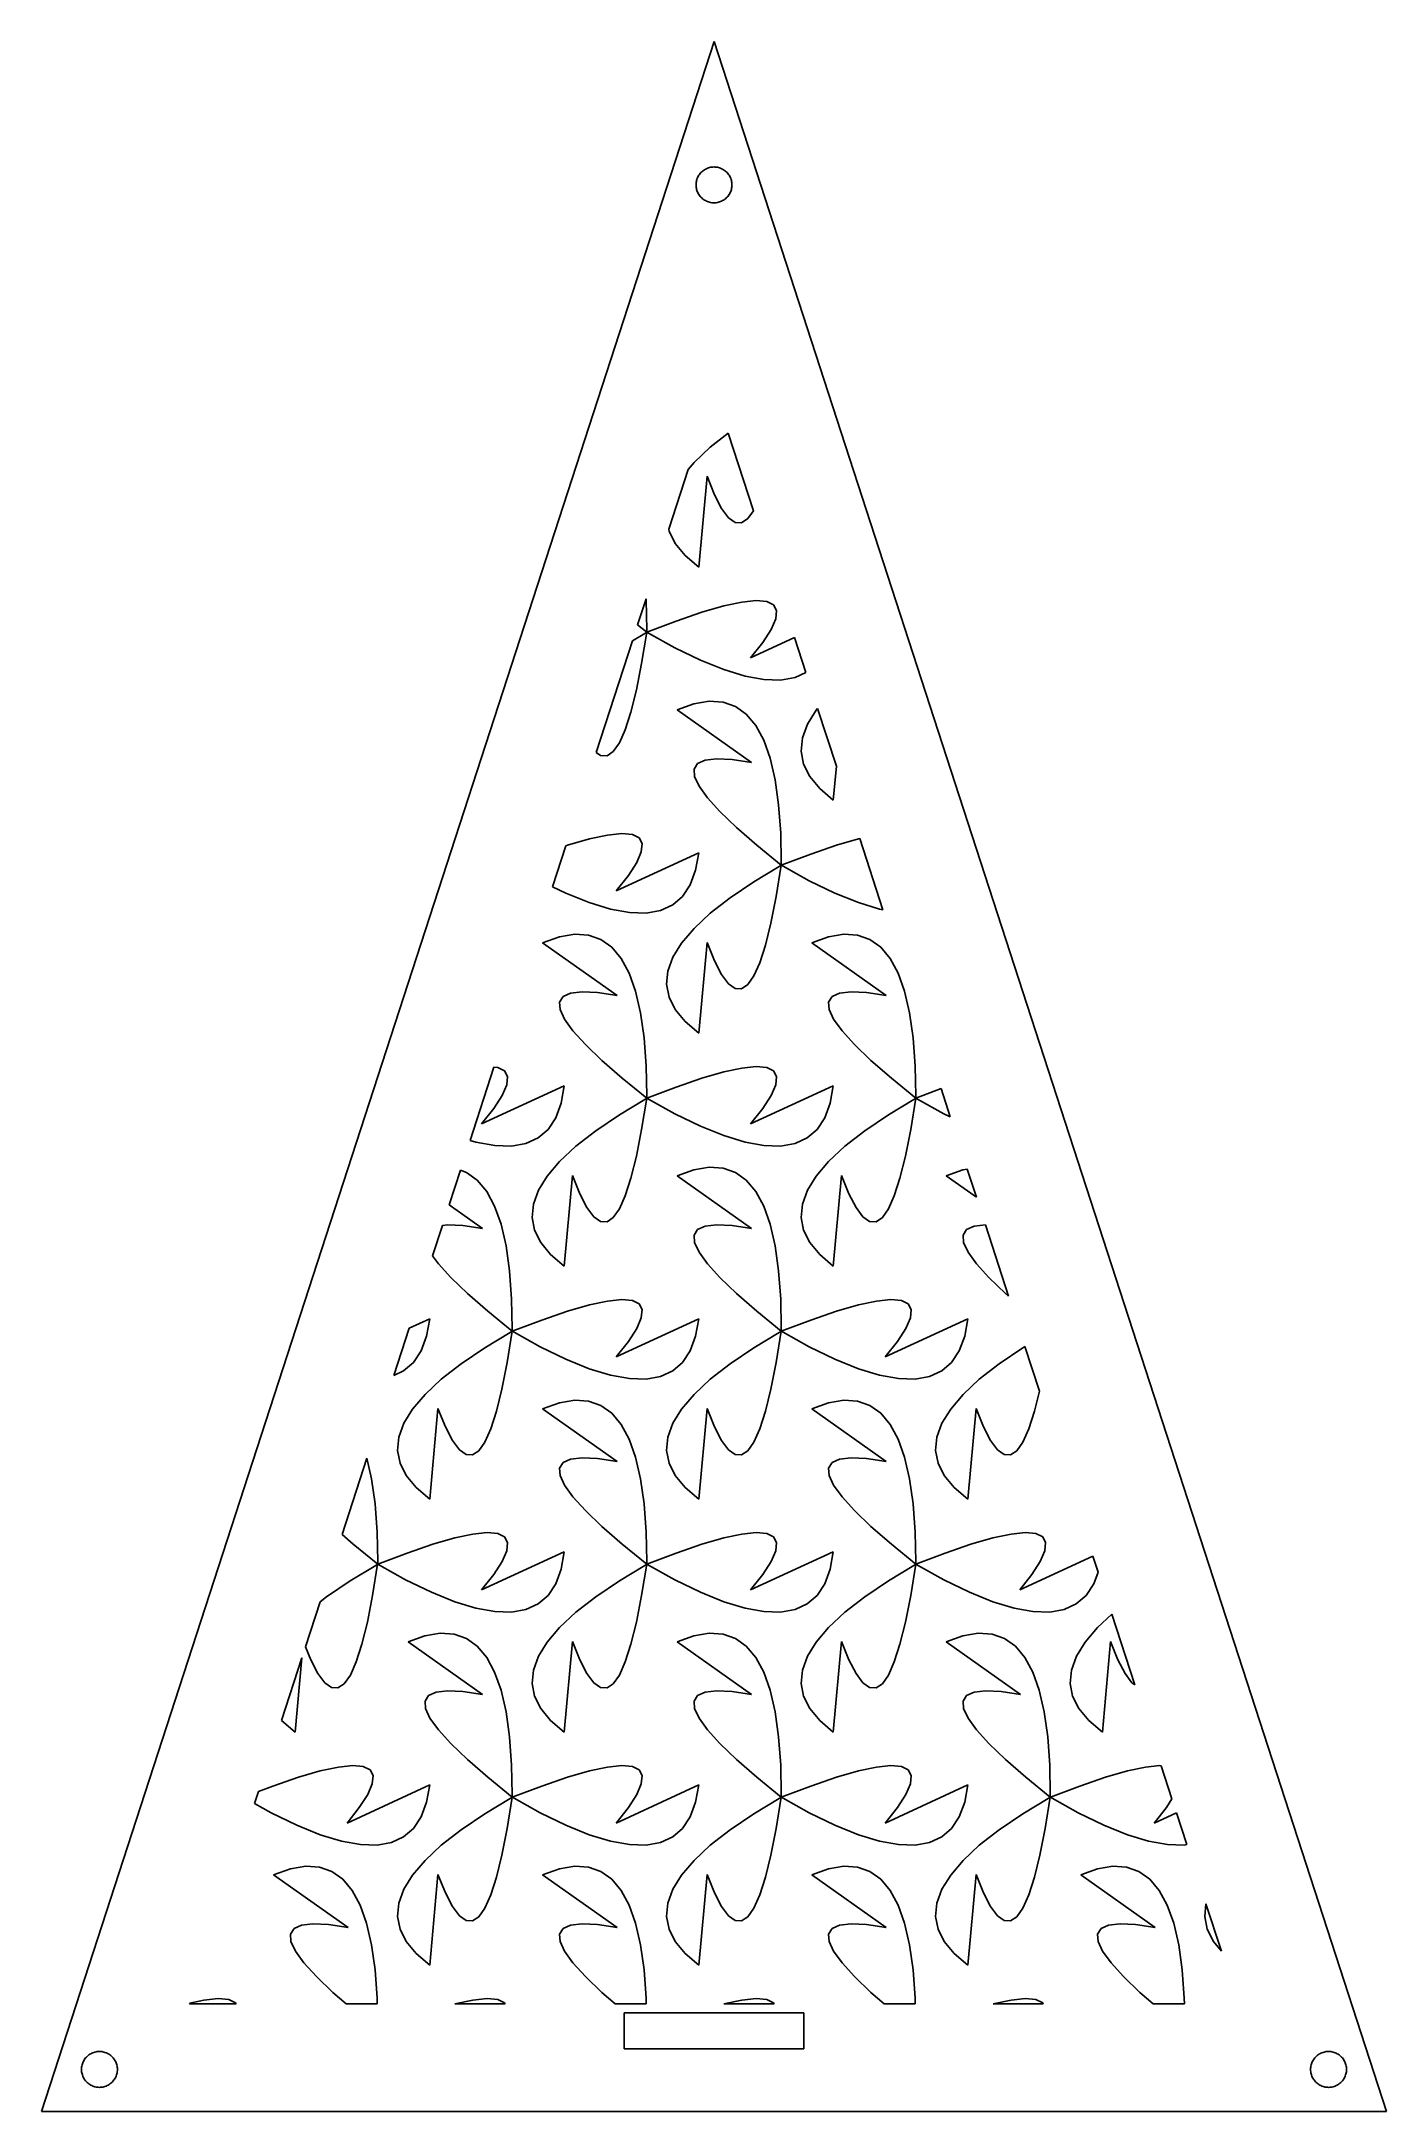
# Model space of a CAD drawing. Header units: metres. Extents: x -75 to 75, y 0 to 231.
import ezdxf

# ---------------------------------------------------------------- set-up
doc = ezdxf.new("R2010")
doc.units = ezdxf.units.M

msp = doc.modelspace()

# ---------------------------------------------------------------- linework, layer by layer
for p, q in [((0, 230.826), (-75, 0)), ((75, 0), (0, 230.826)), ((-2, 214.826), (-1.99605, 214.952)), ((-1.99605, 214.701), (-2, 214.826)), ((-1.99605, 214.952), (-1.98422, 215.077)), ((-1.98422, 214.576), (-1.99605, 214.701)), ((-1.98422, 215.077), (-1.96457, 215.201)), ((-1.96457, 215.201), (-1.93716, 215.324)), ((-1.93716, 215.324), (-1.9021, 215.444)), ((-1.9021, 215.444), (-1.85954, 215.562)), ((-1.85954, 215.562), (-1.80965, 215.678)), ((-1.80965, 215.678), (-1.75261, 215.79)), ((-1.75261, 215.79), (-1.68864, 215.898)), ((-1.68864, 215.898), (-1.61803, 216.002)), ((-1.61803, 216.002), (-1.54102, 216.101)), ((-1.54102, 216.101), (-1.45793, 216.195)), ((-1.45793, 216.195), (-1.36908, 216.284)), ((-1.36908, 216.284), (-1.27484, 216.367)), ((-1.27484, 216.367), (-1.17557, 216.444)), ((-1.17557, 216.444), (-1.07164, 216.515)), ((-1.07164, 216.515), (-0.963501, 216.579)), ((-0.963501, 216.579), (-0.851547, 216.636)), ((-0.851547, 216.636), (-0.736237, 216.686)), ((-0.736237, 216.686), (-0.618027, 216.728)), ((-0.618027, 216.728), (-0.497375, 216.763)), ((-0.497375, 216.763), (-0.374756, 216.791)), ((-0.374756, 216.791), (-0.250656, 216.81)), ((-0.250656, 216.81), (-0.12558, 216.822)), ((-0.12558, 216.822), (0, 216.826)), ((0, 216.826), (0.12558, 216.822)), ((0.12558, 216.822), (0.250656, 216.81)), ((0.250656, 216.81), (0.374756, 216.791)), ((0.374756, 216.791), (0.497375, 216.763)), ((0.497375, 216.763), (0.618027, 216.728)), ((0.618027, 216.728), (0.736237, 216.686)), ((0.736237, 216.686), (0.851547, 216.636)), ((0.851547, 216.636), (0.963501, 216.579)), ((0.963501, 216.579), (1.07164, 216.515)), ((1.07164, 216.515), (1.17557, 216.444)), ((1.17557, 216.444), (1.27484, 216.367)), ((1.27484, 216.367), (1.36908, 216.284)), ((1.36908, 216.284), (1.45793, 216.195)), ((1.45793, 216.195), (1.54102, 216.101)), ((1.54102, 216.101), (1.61803, 216.002)), ((1.61803, 216.002), (1.68864, 215.898)), ((1.68864, 215.898), (1.75261, 215.79)), ((1.75261, 215.79), (1.80965, 215.678)), ((1.80965, 215.678), (1.85954, 215.562)), ((1.85954, 215.562), (1.9021, 215.444)), ((1.9021, 215.444), (1.93716, 215.324)), ((1.93716, 215.324), (1.96457, 215.201)), ((1.96457, 215.201), (1.98422, 215.077)), ((1.98422, 215.077), (1.99605, 214.952)), ((1.99605, 214.701), (1.98422, 214.576)), ((1.99605, 214.952), (2, 214.826)), ((2, 214.826), (1.99605, 214.701)), ((-1.96457, 214.451), (-1.98422, 214.576)), ((-1.93716, 214.329), (-1.96457, 214.451)), ((-1.9021, 214.208), (-1.93716, 214.329)), ((-1.85954, 214.09), (-1.9021, 214.208)), ((-1.80965, 213.975), (-1.85954, 214.09)), ((-1.75261, 213.863), (-1.80965, 213.975)), ((-1.68864, 213.755), (-1.75261, 213.863)), ((-1.61803, 213.651), (-1.68864, 213.755)), ((-1.54102, 213.551), (-1.61803, 213.651)), ((-1.45793, 213.457), (-1.54102, 213.551)), ((-1.36908, 213.368), (-1.45793, 213.457)), ((-1.27484, 213.285), (-1.36908, 213.368)), ((-1.17557, 213.208), (-1.27484, 213.285)), ((-1.07164, 213.138), (-1.17557, 213.208)), ((-0.963501, 213.074), (-1.07164, 213.138)), ((-0.851547, 213.017), (-0.963501, 213.074)), ((-0.736237, 212.967), (-0.851547, 213.017)), ((-0.618027, 212.924), (-0.736237, 212.967)), ((-0.497375, 212.889), (-0.618027, 212.924)), ((-0.374756, 212.862), (-0.497375, 212.889)), ((-0.250656, 212.842), (-0.374756, 212.862)), ((-0.12558, 212.83), (-0.250656, 212.842)), ((0, 212.826), (-0.12558, 212.83)), ((0.12558, 212.83), (0, 212.826)), ((0.250656, 212.842), (0.12558, 212.83)), ((0.374756, 212.862), (0.250656, 212.842)), ((0.497375, 212.889), (0.374756, 212.862)), ((0.618027, 212.924), (0.497375, 212.889)), ((0.736237, 212.967), (0.618027, 212.924)), ((0.851547, 213.017), (0.736237, 212.967)), ((0.963501, 213.074), (0.851547, 213.017)), ((1.07164, 213.138), (0.963501, 213.074)), ((1.17557, 213.208), (1.07164, 213.138)), ((1.27484, 213.285), (1.17557, 213.208)), ((1.36908, 213.368), (1.27484, 213.285)), ((1.45793, 213.457), (1.36908, 213.368)), ((1.54102, 213.551), (1.45793, 213.457)), ((1.61803, 213.651), (1.54102, 213.551)), ((1.68864, 213.755), (1.61803, 213.651)), ((1.75261, 213.863), (1.68864, 213.755)), ((1.80965, 213.975), (1.75261, 213.863)), ((1.85954, 214.09), (1.80965, 213.975)), ((1.9021, 214.208), (1.85954, 214.09)), ((1.93716, 214.329), (1.9021, 214.208)), ((1.96457, 214.451), (1.93716, 214.329)), ((1.98422, 214.576), (1.96457, 214.451)), ((-0.413818, 185.575), (1.57997, 187.131)), ((1.57997, 187.131), (4.38652, 178.493)), ((-2.2197, 183.89), (-0.413818, 185.575)), ((-5.05196, 176.445), (-2.88861, 183.103)), ((-2.88861, 183.103), (-2.2197, 183.89)), ((-0.778656, 182.333), (-1.69556, 172.221)), ((0.042114, 180.287), (-0.778656, 182.333)), ((0.834503, 178.751), (0.042114, 180.287)), ((1.60355, 177.717), (0.834503, 178.751)), ((4.38652, 178.493), (3.77197, 177.617)), ((-5.00885, 176.219), (-5.05196, 176.445)), ((-4.319, 174.835), (-5.00885, 176.219)), ((2.3497, 177.184), (1.60355, 177.717)), ((3.07205, 177.15), (2.3497, 177.184)), ((3.77197, 177.617), (3.07205, 177.15)), ((-3.21304, 173.502), (-4.319, 174.835)), ((-1.69556, 172.221), (-3.21304, 173.502)), ((-8.51559, 165.785), (-7.57648, 168.675)), ((-7.57648, 168.675), (-7.565, 168.515)), ((-7.565, 168.515), (-7.5032, 165.245)), ((-7.49268, 164.951), (-4.21005, 166.197)), ((-4.21005, 166.197), (-1.34399, 167.175)), ((-1.34399, 167.175), (1.09955, 167.882)), ((1.09955, 167.882), (3.12103, 168.318)), ((3.12103, 168.318), (4.72046, 168.485)), ((4.72046, 168.485), (5.89691, 168.382)), ((5.89691, 168.382), (6.65039, 168.009)), ((6.89301, 166.454), (6.38168, 165.271)), ((6.65039, 168.009), (6.98227, 167.367)), ((6.98227, 167.367), (6.89301, 166.454)), ((-13.1399, 151.553), (-9.09871, 163.991)), ((-9.09871, 163.991), (-7.72568, 164.818)), ((-7.5032, 164.959), (-8.51559, 165.785)), ((-7.50412, 164.947), (-8.06671, 161.48)), ((-7.72568, 164.818), (-7.50412, 164.947)), ((-7.5032, 165.245), (-7.5032, 164.959)), ((-7.29309, 164.835), (-7.49268, 164.951)), ((-4.38171, 163.227), (-7.29309, 164.835)), ((4.08646, 162.082), (8.98288, 164.347)), ((6.38168, 165.271), (5.4483, 163.816)), ((8.98288, 164.347), (10.2472, 160.456)), ((-1.51611, 161.835), (-4.38171, 163.227)), ((1.09726, 160.778), (-1.51611, 161.835)), ((5.4483, 163.816), (4.08646, 162.082)), ((-8.06671, 161.48), (-8.65311, 158.509)), ((3.45932, 160.056), (1.09726, 160.778)), ((5.56961, 159.669), (3.45932, 160.056)), ((7.4295, 159.619), (5.56961, 159.669)), ((9.03625, 159.902), (7.4295, 159.619)), ((10.2472, 160.456), (9.03625, 159.902)), ((-8.65311, 158.509), (-9.26239, 156.039)), ((-4.10797, 156.291), (-2.23938, 156.965)), ((-2.23938, 156.965), (-0.531464, 157.256)), ((-0.531464, 157.256), (1.01212, 157.161)), ((1.01212, 157.161), (2.39044, 156.682)), ((-9.26239, 156.039), (-9.89548, 154.071)), ((4.19174, 150.441), (-4.10797, 156.291)), ((2.39044, 156.682), (3.60535, 155.817)), ((3.60535, 155.817), (4.65454, 154.567)), ((9.8584, 153.156), (10.4169, 154.689)), ((10.4169, 154.689), (11.3905, 156.274)), ((11.3905, 156.274), (11.5463, 156.458)), ((11.5463, 156.458), (13.6452, 149.998)), ((-10.5505, 152.602), (-11.228, 151.636)), ((-9.89548, 154.071), (-10.5505, 152.602)), ((4.65454, 154.567), (5.53986, 152.931)), ((5.53986, 152.931), (6.26083, 150.91)), ((9.71741, 151.671), (9.8584, 153.156)), ((-12.6503, 151.203), (-13.1399, 151.553)), ((-11.9279, 151.169), (-12.6503, 151.203)), ((-11.228, 151.636), (-11.9279, 151.169)), ((-2.22244, 149.698), (-1.83243, 150.306)), ((-1.83243, 150.306), (-0.997925, 150.685)), ((-0.997925, 150.685), (0.283356, 150.834)), ((0.283356, 150.834), (2.00958, 150.753)), ((2.00958, 150.753), (4.19174, 150.441)), ((6.26083, 150.91), (6.81702, 148.503)), ((9.99115, 150.239), (9.71741, 151.671)), ((10.681, 148.854), (9.99115, 150.239)), ((-2.16843, 148.858), (-2.22244, 149.698)), ((-1.66992, 147.788), (-2.16843, 148.858)), ((-0.726471, 146.487), (-1.66992, 147.788)), ((6.81702, 148.503), (7.20795, 145.712)), ((11.787, 147.521), (10.681, 148.854)), ((13.6452, 149.998), (13.3044, 146.24)), ((0.662384, 144.954), (-0.726471, 146.487)), ((7.20795, 145.712), (7.435, 142.534)), ((13.3044, 146.24), (11.787, 147.521)), ((2.4971, 143.191), (0.662384, 144.954)), ((4.77676, 141.198), (2.4971, 143.191)), ((-18.0056, 136.578), (-16.526, 141.132)), ((-16.526, 141.132), (-16.344, 141.194)), ((-16.344, 141.194), (-13.9005, 141.901)), ((-13.9005, 141.901), (-11.879, 142.337)), ((-11.879, 142.337), (-10.2795, 142.504)), ((-10.2795, 142.504), (-9.10309, 142.401)), ((-9.10309, 142.401), (-8.34961, 142.028)), ((-8.34961, 142.028), (-8.01773, 141.386)), ((-8.01773, 141.386), (-8.10699, 140.473)), ((7.4968, 138.978), (4.77676, 141.198)), ((7.435, 142.534), (7.4968, 139.264)), ((10.7899, 140.216), (13.656, 141.194)), ((13.656, 141.194), (16.0995, 141.901)), ((16.0995, 141.901), (16.2645, 141.937)), ((16.2645, 141.937), (18.8416, 134.005)), ((-10.9135, 136.102), (-1.69693, 140.364)), ((-8.61832, 139.29), (-9.5517, 137.835)), ((-8.10699, 140.473), (-8.61832, 139.29)), ((-1.69693, 140.364), (-2.04758, 138.409)), ((4.44717, 137.133), (7.27432, 138.838)), ((7.49588, 138.966), (6.93329, 135.5)), ((7.27432, 138.838), (7.49588, 138.966)), ((7.4968, 139.264), (7.4968, 138.978)), ((7.50732, 138.97), (10.7899, 140.216)), ((7.70691, 138.854), (7.50732, 138.97)), ((10.6183, 137.246), (7.70691, 138.854)), ((-16.5161, 135.854), (-18.0056, 136.578)), ((-9.5517, 137.835), (-10.9135, 136.102)), ((-2.64954, 136.784), (-3.50327, 135.495)), ((-2.04758, 138.409), (-2.64954, 136.784)), ((1.80862, 135.348), (4.44717, 137.133)), ((13.4839, 135.854), (10.6183, 137.246)), ((-13.9027, 134.797), (-16.5161, 135.854)), ((-11.5407, 134.075), (-13.9027, 134.797)), ((-9.43039, 133.689), (-11.5407, 134.075)), ((-5.96375, 133.922), (-7.5705, 133.638)), ((-4.60693, 134.541), (-5.96375, 133.922)), ((-3.50327, 135.495), (-4.60693, 134.541)), ((-0.413818, 133.613), (1.80862, 135.348)), ((6.93329, 135.5), (6.34689, 132.528)), ((16.0973, 134.797), (13.4839, 135.854)), ((18.4593, 134.075), (16.0973, 134.797)), ((18.8416, 134.005), (18.4593, 134.075)), ((-7.5705, 133.638), (-9.43039, 133.689)), ((-3.60947, 130.293), (-2.2197, 131.929)), ((-2.2197, 131.929), (-0.413818, 133.613)), ((6.34689, 132.528), (5.73761, 130.058)), ((-19.108, 130.31), (-17.2394, 130.984)), ((-10.8083, 124.46), (-19.108, 130.31)), ((-17.2394, 130.984), (-15.5315, 131.275)), ((-15.5315, 131.275), (-13.9879, 131.18)), ((-13.9879, 131.18), (-12.6096, 130.701)), ((-12.6096, 130.701), (-11.3947, 129.836)), ((-11.3947, 129.836), (-10.3455, 128.586)), ((-4.58313, 128.709), (-3.60947, 130.293)), ((-0.778656, 130.371), (-1.69556, 120.259)), ((0.042114, 128.325), (-0.778656, 130.371)), ((5.73761, 130.058), (5.10452, 128.09)), ((10.892, 130.31), (12.7606, 130.984)), ((19.1917, 124.46), (10.892, 130.31)), ((12.7606, 130.984), (14.4685, 131.275)), ((14.4685, 131.275), (16.0121, 131.18)), ((16.0121, 131.18), (17.3904, 130.701)), ((17.3904, 130.701), (18.6053, 129.836)), ((18.6053, 129.836), (19.6545, 128.586)), ((-10.3455, 128.586), (-9.46014, 126.95)), ((-5.28259, 125.691), (-5.1416, 127.175)), ((-5.1416, 127.175), (-4.58313, 128.709)), ((0.834503, 126.79), (0.042114, 128.325)), ((5.10452, 128.09), (4.44946, 126.621)), ((19.6545, 128.586), (20.5399, 126.95)), ((-16.8324, 124.326), (-15.9979, 124.704)), ((-15.9979, 124.704), (-14.7166, 124.853)), ((-14.7166, 124.853), (-12.9904, 124.772)), ((-12.9904, 124.772), (-10.8083, 124.46)), ((-9.46014, 126.95), (-8.73917, 124.929)), ((-8.73917, 124.929), (-8.18298, 122.522)), ((-5.00885, 124.258), (-5.28259, 125.691)), ((1.60355, 125.756), (0.834503, 126.79)), ((2.3497, 125.222), (1.60355, 125.756)), ((3.07205, 125.188), (2.3497, 125.222)), ((3.77197, 125.655), (3.07205, 125.188)), ((4.44946, 126.621), (3.77197, 125.655)), ((13.1676, 124.326), (14.0021, 124.704)), ((14.0021, 124.704), (15.2834, 124.853)), ((15.2834, 124.853), (17.0096, 124.772)), ((17.0096, 124.772), (19.1917, 124.46)), ((20.5399, 126.95), (21.2608, 124.929)), ((21.2608, 124.929), (21.817, 122.522)), ((-17.2224, 123.717), (-16.8324, 124.326)), ((-17.1684, 122.877), (-17.2224, 123.717)), ((-16.6699, 121.807), (-17.1684, 122.877)), ((-8.18298, 122.522), (-7.79205, 119.731)), ((-4.319, 122.874), (-5.00885, 124.258)), ((-3.21304, 121.54), (-4.319, 122.874)), ((12.7776, 123.717), (13.1676, 124.326)), ((12.8316, 122.877), (12.7776, 123.717)), ((13.3301, 121.807), (12.8316, 122.877)), ((21.817, 122.522), (22.2079, 119.731)), ((-15.7265, 120.506), (-16.6699, 121.807)), ((-14.3376, 118.973), (-15.7265, 120.506)), ((-1.69556, 120.259), (-3.21304, 121.54)), ((14.2735, 120.506), (13.3301, 121.807)), ((15.6624, 118.973), (14.2735, 120.506)), ((-12.5029, 117.211), (-14.3376, 118.973)), ((-7.79205, 119.731), (-7.565, 116.553)), ((17.4971, 117.211), (15.6624, 118.973)), ((22.2079, 119.731), (22.435, 116.553)), ((-27.1955, 108.294), (-24.5427, 116.459)), ((-24.5427, 116.459), (-24.1031, 116.42)), ((-24.1031, 116.42), (-23.3496, 116.047)), ((-23.3496, 116.047), (-23.0177, 115.405)), ((-10.2232, 115.217), (-12.5029, 117.211)), ((-7.565, 116.553), (-7.5032, 113.283)), ((-1.34399, 115.213), (1.09955, 115.92)), ((1.09955, 115.92), (3.12103, 116.356)), ((3.12103, 116.356), (4.72046, 116.523)), ((4.72046, 116.523), (5.89691, 116.42)), ((5.89691, 116.42), (6.65039, 116.047)), ((6.65039, 116.047), (6.98227, 115.405)), ((19.7768, 115.217), (17.4971, 117.211)), ((22.435, 116.553), (22.4968, 113.283)), ((-25.9135, 110.121), (-16.6969, 114.383)), ((-23.6183, 113.309), (-24.5517, 111.854)), ((-23.107, 114.492), (-23.6183, 113.309)), ((-23.0177, 115.405), (-23.107, 114.492)), ((-16.6969, 114.383), (-17.0476, 112.428)), ((-7.5032, 112.997), (-10.2232, 115.217)), ((-7.5032, 113.283), (-7.5032, 112.997)), ((-7.49268, 112.989), (-4.21005, 114.236)), ((-4.21005, 114.236), (-1.34399, 115.213)), ((4.08646, 110.121), (13.3031, 114.383)), ((6.38168, 113.309), (5.4483, 111.854)), ((6.89301, 114.492), (6.38168, 113.309)), ((6.98227, 115.405), (6.89301, 114.492)), ((13.3031, 114.383), (12.9524, 112.428)), ((22.4968, 112.997), (19.7768, 115.217)), ((22.4968, 113.283), (22.4968, 112.997)), ((22.5073, 112.989), (25.3227, 114.058)), ((25.3227, 114.058), (26.3447, 110.913)), ((-24.5517, 111.854), (-25.9135, 110.121)), ((-17.6495, 110.803), (-18.5033, 109.514)), ((-17.0476, 112.428), (-17.6495, 110.803)), ((-13.1914, 109.367), (-10.5528, 111.152)), ((-10.5528, 111.152), (-7.72568, 112.857)), ((-7.50412, 112.985), (-8.06671, 109.519)), ((-7.72568, 112.857), (-7.50412, 112.985)), ((-7.29309, 112.873), (-7.49268, 112.989)), ((-4.38171, 111.266), (-7.29309, 112.873)), ((-1.51611, 109.874), (-4.38171, 111.266)), ((5.4483, 111.854), (4.08646, 110.121)), ((12.3505, 110.803), (11.4967, 109.514)), ((12.9524, 112.428), (12.3505, 110.803)), ((16.8086, 109.367), (19.4472, 111.152)), ((19.4472, 111.152), (22.2743, 112.857)), ((22.4959, 112.985), (21.9333, 109.519)), ((22.2743, 112.857), (22.4959, 112.985)), ((22.7069, 112.873), (22.5073, 112.989)), ((25.6183, 111.266), (22.7069, 112.873)), ((26.3447, 110.913), (25.6183, 111.266)), ((-19.6069, 108.561), (-20.9637, 107.941)), ((-18.5033, 109.514), (-19.6069, 108.561)), ((-15.4138, 107.632), (-13.1914, 109.367)), ((-8.06671, 109.519), (-8.65311, 106.547)), ((1.09726, 108.816), (-1.51611, 109.874)), ((3.45932, 108.094), (1.09726, 108.816)), ((10.3931, 108.561), (9.03625, 107.941)), ((11.4967, 109.514), (10.3931, 108.561)), ((14.5862, 107.632), (16.8086, 109.367)), ((21.9333, 109.519), (21.3469, 106.547)), ((-26.5407, 108.094), (-27.1955, 108.294)), ((-24.4304, 107.708), (-26.5407, 108.094)), ((-22.5705, 107.657), (-24.4304, 107.708)), ((-20.9637, 107.941), (-22.5705, 107.657)), ((-17.2197, 105.948), (-15.4138, 107.632)), ((-8.65311, 106.547), (-9.26239, 104.077)), ((5.56961, 107.708), (3.45932, 108.094)), ((7.4295, 107.657), (5.56961, 107.708)), ((9.03625, 107.941), (7.4295, 107.657)), ((12.7803, 105.948), (14.5862, 107.632)), ((21.3469, 106.547), (20.7376, 104.077)), ((-29.5319, 101.104), (-28.281, 104.953)), ((-28.281, 104.953), (-27.6096, 104.72)), ((-27.6096, 104.72), (-26.3947, 103.855)), ((-19.5831, 102.728), (-18.6095, 104.313)), ((-18.6095, 104.313), (-17.2197, 105.948)), ((-15.7787, 104.39), (-16.6956, 94.2784)), ((-14.9579, 102.344), (-15.7787, 104.39)), ((-9.26239, 104.077), (-9.89548, 102.109)), ((-4.10797, 104.329), (-2.23938, 105.003)), ((4.19174, 98.4789), (-4.10797, 104.329)), ((-2.23938, 105.003), (-0.531464, 105.294)), ((-0.531464, 105.294), (1.01212, 105.199)), ((1.01212, 105.199), (2.39044, 104.72)), ((2.39044, 104.72), (3.60535, 103.855)), ((10.4169, 102.728), (11.3905, 104.313)), ((11.3905, 104.313), (12.7803, 105.948)), ((14.2213, 104.39), (13.3044, 94.2784)), ((15.0421, 102.344), (14.2213, 104.39)), ((20.7376, 104.077), (20.1045, 102.109)), ((25.892, 104.329), (27.7606, 105.003)), ((29.2538, 101.959), (25.892, 104.329)), ((27.7606, 105.003), (28.2384, 105.085)), ((28.2384, 105.085), (29.2538, 101.959)), ((-26.3947, 103.855), (-25.3455, 102.605)), ((-25.3455, 102.605), (-24.4601, 100.97)), ((-20.1416, 101.194), (-19.5831, 102.728)), ((-14.1655, 100.809), (-14.9579, 102.344)), ((-9.89548, 102.109), (-10.5505, 100.64)), ((3.60535, 103.855), (4.65454, 102.605)), ((4.65454, 102.605), (5.53986, 100.97)), ((9.8584, 101.194), (10.4169, 102.728)), ((15.8345, 100.809), (15.0421, 102.344)), ((20.1045, 102.109), (19.4495, 100.64)), ((-25.8083, 98.4789), (-29.5319, 101.104)), ((-24.4601, 100.97), (-23.7392, 98.9485)), ((-20.2826, 99.7098), (-20.1416, 101.194)), ((-20.0089, 98.277), (-20.2826, 99.7098)), ((-13.3965, 99.7748), (-14.1655, 100.809)), ((-12.6503, 99.241), (-13.3965, 99.7748)), ((-11.228, 99.6741), (-11.9279, 99.2076)), ((-10.5505, 100.64), (-11.228, 99.6741)), ((5.53986, 100.97), (6.26083, 98.9485)), ((9.71741, 99.7098), (9.8584, 101.194)), ((9.99115, 98.277), (9.71741, 99.7098)), ((16.6035, 99.7748), (15.8345, 100.809)), ((17.3497, 99.241), (16.6035, 99.7748)), ((18.772, 99.6741), (18.0721, 99.2076)), ((19.4495, 100.64), (18.772, 99.6741)), ((-31.3776, 95.423), (-30.2781, 98.8071)), ((-30.2781, 98.8071), (-29.7166, 98.8725)), ((-29.7166, 98.8725), (-27.9904, 98.7915)), ((-27.9904, 98.7915), (-25.8083, 98.4789)), ((-23.7392, 98.9485), (-23.183, 96.5416)), ((-19.319, 96.8927), (-20.0089, 98.277)), ((-11.9279, 99.2076), (-12.6503, 99.241)), ((-2.22244, 97.7359), (-1.83243, 98.3447)), ((-2.16843, 96.8959), (-2.22244, 97.7359)), ((-1.83243, 98.3447), (-0.997925, 98.7233)), ((-0.997925, 98.7233), (0.283356, 98.8725)), ((0.283356, 98.8725), (2.00958, 98.7915)), ((2.00958, 98.7915), (4.19174, 98.4789)), ((6.26083, 98.9485), (6.81702, 96.5416)), ((10.681, 96.8927), (9.99115, 98.277)), ((18.0721, 99.2076), (17.3497, 99.241)), ((27.7776, 97.7359), (28.1676, 98.3447)), ((27.8316, 96.8959), (27.7776, 97.7359)), ((28.1676, 98.3447), (29.0021, 98.7233)), ((29.0021, 98.7233), (30.2578, 98.8696)), ((30.2578, 98.8696), (32.8366, 90.9328)), ((-30.7265, 94.5251), (-31.3776, 95.423)), ((-23.183, 96.5416), (-22.7921, 93.7502)), ((-18.213, 95.5592), (-19.319, 96.8927)), ((-16.6956, 94.2784), (-18.213, 95.5592)), ((-1.66992, 95.8261), (-2.16843, 96.8959)), ((-0.726471, 94.5251), (-1.66992, 95.8261)), ((6.81702, 96.5416), (7.20795, 93.7502)), ((11.787, 95.5592), (10.681, 96.8927)), ((13.3044, 94.2784), (11.787, 95.5592)), ((28.3301, 95.8261), (27.8316, 96.8959)), ((29.2735, 94.5251), (28.3301, 95.8261)), ((-29.3376, 92.9926), (-30.7265, 94.5251)), ((-27.5029, 91.2297), (-29.3376, 92.9926)), ((-22.7921, 93.7502), (-22.565, 90.5724)), ((0.662384, 92.9926), (-0.726471, 94.5251)), ((2.4971, 91.2297), (0.662384, 92.9926)), ((7.20795, 93.7502), (7.435, 90.5724)), ((30.6624, 92.9926), (29.2735, 94.5251)), ((32.4971, 91.2297), (30.6624, 92.9926)), ((-25.2232, 89.2361), (-27.5029, 91.2297)), ((-22.565, 90.5724), (-22.5032, 87.3026)), ((-13.9005, 89.9393), (-11.879, 90.3755)), ((-11.879, 90.3755), (-10.2795, 90.5426)), ((-10.2795, 90.5426), (-9.10309, 90.4391)), ((-9.10309, 90.4391), (-8.34961, 90.0661)), ((-8.34961, 90.0661), (-8.01773, 89.4243)), ((4.77676, 89.2361), (2.4971, 91.2297)), ((7.435, 90.5724), (7.4968, 87.3026)), ((16.0995, 89.9393), (18.121, 90.3755)), ((18.121, 90.3755), (19.7205, 90.5426)), ((19.7205, 90.5426), (20.8969, 90.4391)), ((20.8969, 90.4391), (21.6504, 90.0661)), ((21.6504, 90.0661), (21.9823, 89.4243)), ((32.8366, 90.9328), (32.4971, 91.2297)), ((-34.0057, 87.3348), (-31.6969, 88.4026)), ((-31.6969, 88.4026), (-32.0476, 86.447)), ((-22.5032, 87.0164), (-25.2232, 89.2361)), ((-22.4927, 87.0082), (-19.2101, 88.2547)), ((-19.2101, 88.2547), (-16.344, 89.232)), ((-16.344, 89.232), (-13.9005, 89.9393)), ((-10.9135, 84.1399), (-1.69693, 88.4026)), ((-8.10699, 88.511), (-8.61832, 87.3282)), ((-8.01773, 89.4243), (-8.10699, 88.511)), ((-1.69693, 88.4026), (-2.04758, 86.447)), ((7.4968, 87.0164), (4.77676, 89.2361)), ((7.50732, 87.0082), (10.7899, 88.2547)), ((10.7899, 88.2547), (13.656, 89.232)), ((13.656, 89.232), (16.0995, 89.9393)), ((19.0865, 84.1399), (28.3031, 88.4026)), ((21.893, 88.511), (21.3817, 87.3282)), ((21.9823, 89.4243), (21.893, 88.511)), ((28.3031, 88.4026), (27.9524, 86.447)), ((-35.7151, 82.0736), (-34.0057, 87.3348)), ((-32.0476, 86.447), (-32.6495, 84.8219)), ((-25.5528, 85.1712), (-22.7257, 86.8759)), ((-22.5041, 87.0041), (-23.0667, 83.5379)), ((-22.7257, 86.8759), (-22.5041, 87.0041)), ((-22.5032, 87.3026), (-22.5032, 87.0164)), ((-22.2931, 86.8924), (-22.4927, 87.0082)), ((-19.3817, 85.2847), (-22.2931, 86.8924)), ((-9.5517, 85.8734), (-10.9135, 84.1399)), ((-8.61832, 87.3282), (-9.5517, 85.8734)), ((-2.04758, 86.447), (-2.64954, 84.8219)), ((4.44717, 85.1712), (7.27432, 86.8759)), ((7.49588, 87.0041), (6.93329, 83.5379)), ((7.27432, 86.8759), (7.49588, 87.0041)), ((7.4968, 87.3026), (7.4968, 87.0164)), ((7.70691, 86.8924), (7.50732, 87.0082)), ((10.6183, 85.2847), (7.70691, 86.8924)), ((20.4483, 85.8734), (19.0865, 84.1399)), ((21.3817, 87.3282), (20.4483, 85.8734)), ((27.9524, 86.447), (27.3505, 84.8219)), ((-33.5033, 83.5333), (-34.6069, 82.5798)), ((-32.6495, 84.8219), (-33.5033, 83.5333)), ((-30.4138, 81.6515), (-28.1914, 83.3859)), ((-28.1914, 83.3859), (-25.5528, 85.1712)), ((-23.0667, 83.5379), (-23.6531, 80.5666)), ((-16.5161, 83.8927), (-19.3817, 85.2847)), ((-13.9027, 82.8352), (-16.5161, 83.8927)), ((-3.50327, 83.5333), (-4.60693, 82.5798)), ((-2.64954, 84.8219), (-3.50327, 83.5333)), ((-0.413818, 81.6515), (1.80862, 83.3859)), ((1.80862, 83.3859), (4.44717, 85.1712)), ((6.93329, 83.5379), (6.34689, 80.5666)), ((13.4839, 83.8927), (10.6183, 85.2847)), ((16.0973, 82.8352), (13.4839, 83.8927)), ((26.4967, 83.5333), (25.3931, 82.5798)), ((27.3505, 84.8219), (26.4967, 83.5333)), ((29.5862, 81.6515), (31.8086, 83.3859)), ((31.8086, 83.3859), (34.4472, 85.1712)), ((34.4472, 85.1712), (34.6658, 85.303)), ((34.6658, 85.303), (36.2856, 80.3179)), ((-34.6069, 82.5798), (-35.7151, 82.0736)), ((-32.2197, 79.9669), (-30.4138, 81.6515)), ((-11.5407, 82.1133), (-13.9027, 82.8352)), ((-9.43039, 81.727), (-11.5407, 82.1133)), ((-7.5705, 81.6762), (-9.43039, 81.727)), ((-5.96375, 81.96), (-7.5705, 81.6762)), ((-4.60693, 82.5798), (-5.96375, 81.96)), ((-2.2197, 79.9669), (-0.413818, 81.6515)), ((18.4593, 82.1133), (16.0973, 82.8352)), ((20.5696, 81.727), (18.4593, 82.1133)), ((22.4295, 81.6762), (20.5696, 81.727)), ((24.0363, 81.96), (22.4295, 81.6762)), ((25.3931, 82.5798), (24.0363, 81.96)), ((27.7803, 79.9669), (29.5862, 81.6515)), ((-33.6095, 78.3318), (-32.2197, 79.9669)), ((-23.6531, 80.5666), (-24.2624, 78.0965)), ((-19.108, 78.3482), (-17.2394, 79.0225)), ((-17.2394, 79.0225), (-15.5315, 79.3132)), ((-15.5315, 79.3132), (-13.9879, 79.2184)), ((-13.9879, 79.2184), (-12.6096, 78.7392)), ((-12.6096, 78.7392), (-11.3947, 77.8745)), ((-3.60947, 78.3318), (-2.2197, 79.9669)), ((6.34689, 80.5666), (5.73761, 78.0965)), ((10.892, 78.3482), (12.7606, 79.0225)), ((12.7606, 79.0225), (14.4685, 79.3132)), ((14.4685, 79.3132), (16.0121, 79.2184)), ((16.0121, 79.2184), (17.3904, 78.7392)), ((17.3904, 78.7392), (18.6053, 77.8745)), ((26.3905, 78.3318), (27.7803, 79.9669)), ((36.2856, 80.3179), (35.7376, 78.0965)), ((-35.1416, 75.2135), (-34.5831, 76.747)), ((-34.5831, 76.747), (-33.6095, 78.3318)), ((-30.7787, 78.4096), (-31.6956, 68.2976)), ((-29.9579, 76.3634), (-30.7787, 78.4096)), ((-29.1655, 74.828), (-29.9579, 76.3634)), ((-24.2624, 78.0965), (-24.8955, 76.1281)), ((-10.8083, 72.498), (-19.108, 78.3482)), ((-11.3947, 77.8745), (-10.3455, 76.6243)), ((-10.3455, 76.6243), (-9.46014, 74.9887)), ((-5.1416, 75.2135), (-4.58313, 76.747)), ((-4.58313, 76.747), (-3.60947, 78.3318)), ((-0.778656, 78.4096), (-1.69556, 68.2976)), ((0.042114, 76.3634), (-0.778656, 78.4096)), ((0.834503, 74.828), (0.042114, 76.3634)), ((5.73761, 78.0965), (5.10452, 76.1281)), ((19.1917, 72.498), (10.892, 78.3482)), ((18.6053, 77.8745), (19.6545, 76.6243)), ((19.6545, 76.6243), (20.5399, 74.9887)), ((24.8584, 75.2135), (25.4169, 76.747)), ((25.4169, 76.747), (26.3905, 78.3318)), ((29.2213, 78.4096), (28.3044, 68.2976)), ((30.0421, 76.3634), (29.2213, 78.4096)), ((30.8345, 74.828), (30.0421, 76.3634)), ((35.7376, 78.0965), (35.1045, 76.1281)), ((-35.2826, 73.7289), (-35.1416, 75.2135)), ((-28.3965, 73.7939), (-29.1655, 74.828)), ((-25.5505, 74.6596), (-26.228, 73.6932)), ((-24.8955, 76.1281), (-25.5505, 74.6596)), ((-9.46014, 74.9887), (-8.73917, 72.9677)), ((-5.28259, 73.7289), (-5.1416, 75.2135)), ((1.60355, 73.7939), (0.834503, 74.828)), ((4.44946, 74.6596), (3.77197, 73.6932)), ((5.10452, 76.1281), (4.44946, 74.6596)), ((20.5399, 74.9887), (21.2608, 72.9677)), ((24.7174, 73.7289), (24.8584, 75.2135)), ((31.6035, 73.7939), (30.8345, 74.828)), ((34.4495, 74.6596), (33.772, 73.6932)), ((35.1045, 76.1281), (34.4495, 74.6596)), ((-41.4741, 64.3492), (-38.712, 72.8501)), ((-38.712, 72.8501), (-38.183, 70.5608)), ((-35.0089, 72.2961), (-35.2826, 73.7289)), ((-34.319, 70.9119), (-35.0089, 72.2961)), ((-27.6503, 73.2602), (-28.3965, 73.7939)), ((-26.9279, 73.2268), (-27.6503, 73.2602)), ((-26.228, 73.6932), (-26.9279, 73.2268)), ((-17.2224, 71.7551), (-16.8324, 72.3639)), ((-17.1684, 70.9151), (-17.2224, 71.7551)), ((-16.8324, 72.3639), (-15.9979, 72.7425)), ((-15.9979, 72.7425), (-14.7166, 72.8917)), ((-14.7166, 72.8917), (-12.9904, 72.8107)), ((-12.9904, 72.8107), (-10.8083, 72.498)), ((-8.73917, 72.9677), (-8.18298, 70.5608)), ((-5.00885, 72.2961), (-5.28259, 73.7289)), ((-4.319, 70.9119), (-5.00885, 72.2961)), ((2.3497, 73.2602), (1.60355, 73.7939)), ((3.07205, 73.2268), (2.3497, 73.2602)), ((3.77197, 73.6932), (3.07205, 73.2268)), ((12.7776, 71.7551), (13.1676, 72.3639)), ((12.8316, 70.9151), (12.7776, 71.7551)), ((13.1676, 72.3639), (14.0021, 72.7425)), ((14.0021, 72.7425), (15.2834, 72.8917)), ((15.2834, 72.8917), (17.0096, 72.8107)), ((17.0096, 72.8107), (19.1917, 72.498)), ((21.2608, 72.9677), (21.817, 70.5608)), ((24.9911, 72.2961), (24.7174, 73.7289)), ((25.681, 70.9119), (24.9911, 72.2961)), ((32.3497, 73.2602), (31.6035, 73.7939)), ((33.0721, 73.2268), (32.3497, 73.2602)), ((33.772, 73.6932), (33.0721, 73.2268)), ((-38.183, 70.5608), (-37.7921, 67.7693)), ((-33.213, 69.5784), (-34.319, 70.9119)), ((-31.6956, 68.2976), (-33.213, 69.5784)), ((-16.6699, 69.8453), (-17.1684, 70.9151)), ((-15.7265, 68.5443), (-16.6699, 69.8453)), ((-8.18298, 70.5608), (-7.79205, 67.7693)), ((-3.21304, 69.5784), (-4.319, 70.9119)), ((-1.69556, 68.2976), (-3.21304, 69.5784)), ((13.3301, 69.8453), (12.8316, 70.9151)), ((14.2735, 68.5443), (13.3301, 69.8453)), ((21.817, 70.5608), (22.2079, 67.7693)), ((26.787, 69.5784), (25.681, 70.9119)), ((28.3044, 68.2976), (26.787, 69.5784)), ((-37.7921, 67.7693), (-37.565, 64.5915)), ((-14.3376, 67.0117), (-15.7265, 68.5443)), ((-12.5029, 65.2489), (-14.3376, 67.0117)), ((-7.79205, 67.7693), (-7.565, 64.5915)), ((15.6624, 67.0117), (14.2735, 68.5443)), ((17.4971, 65.2489), (15.6624, 67.0117)), ((22.2079, 67.7693), (22.435, 64.5915)), ((-10.2232, 63.2553), (-12.5029, 65.2489)), ((19.7768, 63.2553), (17.4971, 65.2489)), ((-40.2232, 63.2553), (-41.4741, 64.3492)), ((-37.5032, 61.0356), (-40.2232, 63.2553)), ((-37.565, 64.5915), (-37.5032, 61.3217)), ((-34.2101, 62.2739), (-31.344, 63.2512)), ((-31.344, 63.2512), (-28.9005, 63.9584)), ((-28.9005, 63.9584), (-26.879, 64.3947)), ((-26.879, 64.3947), (-25.2795, 64.5618)), ((-25.9135, 58.159), (-16.6969, 62.4217)), ((-25.2795, 64.5618), (-24.1031, 64.4583)), ((-24.1031, 64.4583), (-23.3496, 64.0852)), ((-23.107, 62.5302), (-23.6183, 61.3474)), ((-23.3496, 64.0852), (-23.0177, 63.4435)), ((-23.0177, 63.4435), (-23.107, 62.5302)), ((-16.6969, 62.4217), (-17.0476, 60.4662)), ((-7.5032, 61.0356), (-10.2232, 63.2553)), ((-7.565, 64.5915), (-7.5032, 61.3217)), ((-4.21005, 62.2739), (-1.34399, 63.2512)), ((-1.34399, 63.2512), (1.09955, 63.9584)), ((1.09955, 63.9584), (3.12103, 64.3947)), ((3.12103, 64.3947), (4.72046, 64.5618)), ((4.08646, 58.159), (13.3031, 62.4217)), ((4.72046, 64.5618), (5.89691, 64.4583)), ((5.89691, 64.4583), (6.65039, 64.0852)), ((6.89301, 62.5302), (6.38168, 61.3474)), ((6.65039, 64.0852), (6.98227, 63.4435)), ((6.98227, 63.4435), (6.89301, 62.5302)), ((13.3031, 62.4217), (12.9524, 60.4662)), ((22.4968, 61.0356), (19.7768, 63.2553)), ((22.435, 64.5915), (22.4968, 61.3217)), ((25.7899, 62.2739), (28.656, 63.2512)), ((28.656, 63.2512), (31.0995, 63.9584)), ((31.0995, 63.9584), (33.121, 64.3947)), ((33.121, 64.3947), (34.7205, 64.5618)), ((34.7205, 64.5618), (35.8969, 64.4583)), ((35.8969, 64.4583), (36.6504, 64.0852)), ((36.893, 62.5302), (36.3817, 61.3474)), ((36.6504, 64.0852), (36.9823, 63.4435)), ((36.9823, 63.4435), (36.893, 62.5302)), ((-40.5528, 59.1904), (-37.7257, 60.8951)), ((-37.5041, 61.0233), (-38.0667, 57.5571)), ((-37.7257, 60.8951), (-37.5041, 61.0233)), ((-37.5032, 61.3217), (-37.5032, 61.0356)), ((-37.4927, 61.0274), (-34.2101, 62.2739)), ((-37.2931, 60.9116), (-37.4927, 61.0274)), ((-34.3817, 59.3039), (-37.2931, 60.9116)), ((-23.6183, 61.3474), (-24.5517, 59.8926)), ((-17.0476, 60.4662), (-17.6495, 58.8411)), ((-10.5528, 59.1904), (-7.72568, 60.8951)), ((-7.50412, 61.0233), (-8.06671, 57.5571)), ((-7.72568, 60.8951), (-7.50412, 61.0233)), ((-7.5032, 61.3217), (-7.5032, 61.0356)), ((-7.49268, 61.0274), (-4.21005, 62.2739)), ((-7.29309, 60.9116), (-7.49268, 61.0274)), ((-4.38171, 59.3039), (-7.29309, 60.9116)), ((6.38168, 61.3474), (5.4483, 59.8926)), ((12.9524, 60.4662), (12.3505, 58.8411)), ((19.4472, 59.1904), (22.2743, 60.8951)), ((22.4959, 61.0233), (21.9333, 57.5571)), ((22.2743, 60.8951), (22.4959, 61.0233)), ((22.4968, 61.3217), (22.4968, 61.0356)), ((22.5073, 61.0274), (25.7899, 62.2739)), ((22.7069, 60.9116), (22.5073, 61.0274)), ((25.6183, 59.3039), (22.7069, 60.9116)), ((34.0865, 58.159), (42.2575, 61.9382)), ((36.3817, 61.3474), (35.4483, 59.8926)), ((42.2575, 61.9382), (42.837, 60.1546)), ((42.837, 60.1546), (42.3505, 58.8411)), ((-43.1914, 57.4051), (-40.5528, 59.1904)), ((-31.5161, 57.9118), (-34.3817, 59.3039)), ((-28.9027, 56.8544), (-31.5161, 57.9118)), ((-24.5517, 59.8926), (-25.9135, 58.159)), ((-17.6495, 58.8411), (-18.5033, 57.5525)), ((-13.1914, 57.4051), (-10.5528, 59.1904)), ((-1.51611, 57.9118), (-4.38171, 59.3039)), ((1.09726, 56.8544), (-1.51611, 57.9118)), ((5.4483, 59.8926), (4.08646, 58.159)), ((12.3505, 58.8411), (11.4967, 57.5525)), ((16.8086, 57.4051), (19.4472, 59.1904)), ((28.4839, 57.9118), (25.6183, 59.3039)), ((31.0973, 56.8544), (28.4839, 57.9118)), ((35.4483, 59.8926), (34.0865, 58.159)), ((42.3505, 58.8411), (41.4967, 57.5525)), ((-45.5404, 51.8346), (-43.9135, 56.8415)), ((-43.9135, 56.8415), (-43.1914, 57.4051)), ((-38.0667, 57.5571), (-38.6531, 54.5857)), ((-26.5407, 56.1325), (-28.9027, 56.8544)), ((-24.4304, 55.7462), (-26.5407, 56.1325)), ((-22.5705, 55.6953), (-24.4304, 55.7462)), ((-20.9637, 55.9792), (-22.5705, 55.6953)), ((-19.6069, 56.599), (-20.9637, 55.9792)), ((-18.5033, 57.5525), (-19.6069, 56.599)), ((-17.2197, 53.9861), (-15.4138, 55.6706)), ((-15.4138, 55.6706), (-13.1914, 57.4051)), ((-8.06671, 57.5571), (-8.65311, 54.5857)), ((3.45932, 56.1325), (1.09726, 56.8544)), ((5.56961, 55.7462), (3.45932, 56.1325)), ((7.4295, 55.6953), (5.56961, 55.7462)), ((9.03625, 55.9792), (7.4295, 55.6953)), ((10.3931, 56.599), (9.03625, 55.9792)), ((11.4967, 57.5525), (10.3931, 56.599)), ((12.7803, 53.9861), (14.5862, 55.6706)), ((14.5862, 55.6706), (16.8086, 57.4051)), ((21.9333, 57.5571), (21.3469, 54.5857)), ((33.4593, 56.1325), (31.0973, 56.8544)), ((35.5696, 55.7462), (33.4593, 56.1325)), ((37.4295, 55.6953), (35.5696, 55.7462)), ((39.0363, 55.9792), (37.4295, 55.6953)), ((40.3931, 56.599), (39.0363, 55.9792)), ((41.4967, 57.5525), (40.3931, 56.599)), ((42.7803, 53.9861), (44.3619, 55.4614)), ((44.3619, 55.4614), (46.9208, 47.5862)), ((-38.6531, 54.5857), (-39.2624, 52.1156)), ((-32.2394, 53.0417), (-30.5315, 53.3324)), ((-30.5315, 53.3324), (-28.9879, 53.2376)), ((-28.9879, 53.2376), (-27.6096, 52.7583)), ((-18.6095, 52.3509), (-17.2197, 53.9861)), ((-8.65311, 54.5857), (-9.26239, 52.1156)), ((-2.23938, 53.0417), (-0.531464, 53.3324)), ((-0.531464, 53.3324), (1.01212, 53.2376)), ((1.01212, 53.2376), (2.39044, 52.7583)), ((11.3905, 52.3509), (12.7803, 53.9861)), ((21.3469, 54.5857), (20.7376, 52.1156)), ((27.7606, 53.0417), (29.4685, 53.3324)), ((29.4685, 53.3324), (31.0121, 53.2376)), ((31.0121, 53.2376), (32.3904, 52.7583)), ((41.3905, 52.3509), (42.7803, 53.9861)), ((-44.9579, 50.3825), (-45.5404, 51.8346)), ((-39.2624, 52.1156), (-39.8955, 50.1472)), ((-34.108, 52.3674), (-32.2394, 53.0417)), ((-25.8083, 46.5172), (-34.108, 52.3674)), ((-27.6096, 52.7583), (-26.3947, 51.8936)), ((-26.3947, 51.8936), (-25.3455, 50.6435)), ((-19.5831, 50.7661), (-18.6095, 52.3509)), ((-15.7787, 52.4287), (-16.6956, 42.3167)), ((-14.9579, 50.3825), (-15.7787, 52.4287)), ((-9.26239, 52.1156), (-9.89548, 50.1472)), ((-4.10797, 52.3674), (-2.23938, 53.0417)), ((4.19174, 46.5172), (-4.10797, 52.3674)), ((2.39044, 52.7583), (3.60535, 51.8936)), ((3.60535, 51.8936), (4.65454, 50.6435)), ((10.4169, 50.7661), (11.3905, 52.3509)), ((14.2213, 52.4287), (13.3044, 42.3167)), ((15.0421, 50.3825), (14.2213, 52.4287)), ((20.7376, 52.1156), (20.1045, 50.1472)), ((25.892, 52.3674), (27.7606, 53.0417)), ((34.1917, 46.5172), (25.892, 52.3674)), ((32.3904, 52.7583), (33.6053, 51.8936)), ((33.6053, 51.8936), (34.6545, 50.6435)), ((40.4169, 50.7661), (41.3905, 52.3509)), ((44.2213, 52.4287), (43.3044, 42.3167)), ((45.0421, 50.3825), (44.2213, 52.4287)), ((-48.2157, 43.6008), (-45.9456, 50.5874)), ((-45.9456, 50.5874), (-46.6956, 42.3167)), ((-44.1655, 48.8472), (-44.9579, 50.3825)), ((-43.3965, 47.8131), (-44.1655, 48.8472)), ((-40.5505, 48.6787), (-41.228, 47.7124)), ((-39.8955, 50.1472), (-40.5505, 48.6787)), ((-25.3455, 50.6435), (-24.4601, 49.0079)), ((-24.4601, 49.0079), (-23.7392, 46.9868)), ((-20.2826, 47.7481), (-20.1416, 49.2326)), ((-20.1416, 49.2326), (-19.5831, 50.7661)), ((-14.1655, 48.8472), (-14.9579, 50.3825)), ((-13.3965, 47.8131), (-14.1655, 48.8472)), ((-10.5505, 48.6787), (-11.228, 47.7124)), ((-9.89548, 50.1472), (-10.5505, 48.6787)), ((4.65454, 50.6435), (5.53986, 49.0079)), ((5.53986, 49.0079), (6.26083, 46.9868)), ((9.71741, 47.7481), (9.8584, 49.2326)), ((9.8584, 49.2326), (10.4169, 50.7661)), ((15.8345, 48.8472), (15.0421, 50.3825)), ((16.6035, 47.8131), (15.8345, 48.8472)), ((19.4495, 48.6787), (18.772, 47.7124)), ((20.1045, 50.1472), (19.4495, 48.6787)), ((34.6545, 50.6435), (35.5399, 49.0079)), ((35.5399, 49.0079), (36.2608, 46.9868)), ((39.7174, 47.7481), (39.8584, 49.2326)), ((39.8584, 49.2326), (40.4169, 50.7661)), ((45.8345, 48.8472), (45.0421, 50.3825)), ((46.6035, 47.8131), (45.8345, 48.8472)), ((-42.6503, 47.2794), (-43.3965, 47.8131)), ((-41.9279, 47.2459), (-42.6503, 47.2794)), ((-41.228, 47.7124), (-41.9279, 47.2459)), ((-32.2224, 45.7742), (-31.8324, 46.3831)), ((-31.8324, 46.3831), (-30.9979, 46.7616)), ((-30.9979, 46.7616), (-29.7166, 46.9109)), ((-29.7166, 46.9109), (-27.9904, 46.8298)), ((-27.9904, 46.8298), (-25.8083, 46.5172)), ((-23.7392, 46.9868), (-23.183, 44.5799)), ((-20.0089, 46.3153), (-20.2826, 47.7481)), ((-19.319, 44.931), (-20.0089, 46.3153)), ((-12.6503, 47.2794), (-13.3965, 47.8131)), ((-11.9279, 47.2459), (-12.6503, 47.2794)), ((-11.228, 47.7124), (-11.9279, 47.2459)), ((-2.22244, 45.7742), (-1.83243, 46.3831)), ((-1.83243, 46.3831), (-0.997925, 46.7616)), ((-0.997925, 46.7616), (0.283356, 46.9109)), ((0.283356, 46.9109), (2.00958, 46.8298)), ((2.00958, 46.8298), (4.19174, 46.5172)), ((6.26083, 46.9868), (6.81702, 44.5799)), ((9.99115, 46.3153), (9.71741, 47.7481)), ((10.681, 44.931), (9.99115, 46.3153)), ((17.3497, 47.2794), (16.6035, 47.8131)), ((18.0721, 47.2459), (17.3497, 47.2794)), ((18.772, 47.7124), (18.0721, 47.2459)), ((27.7776, 45.7742), (28.1676, 46.3831)), ((28.1676, 46.3831), (29.0021, 46.7616)), ((29.0021, 46.7616), (30.2834, 46.9109)), ((30.2834, 46.9109), (32.0096, 46.8298)), ((32.0096, 46.8298), (34.1917, 46.5172)), ((36.2608, 46.9868), (36.817, 44.5799)), ((39.9911, 46.3153), (39.7174, 47.7481)), ((40.681, 44.931), (39.9911, 46.3153)), ((46.9208, 47.5862), (46.6035, 47.8131)), ((-32.1684, 44.9342), (-32.2224, 45.7742)), ((-31.6699, 43.8644), (-32.1684, 44.9342)), ((-30.7265, 42.5635), (-31.6699, 43.8644)), ((-23.183, 44.5799), (-22.7921, 41.7885)), ((-18.213, 43.5976), (-19.319, 44.931)), ((-2.16843, 44.9342), (-2.22244, 45.7742)), ((-1.66992, 43.8644), (-2.16843, 44.9342)), ((-0.726471, 42.5635), (-1.66992, 43.8644)), ((6.81702, 44.5799), (7.20795, 41.7885)), ((11.787, 43.5976), (10.681, 44.931)), ((27.8316, 44.9342), (27.7776, 45.7742)), ((28.3301, 43.8644), (27.8316, 44.9342)), ((29.2735, 42.5635), (28.3301, 43.8644)), ((36.817, 44.5799), (37.2079, 41.7885)), ((41.787, 43.5976), (40.681, 44.931)), ((-48.213, 43.5976), (-48.2157, 43.6008)), ((-46.6956, 42.3167), (-48.213, 43.5976)), ((-29.3376, 41.0309), (-30.7265, 42.5635)), ((-22.7921, 41.7885), (-22.565, 38.6107)), ((-16.6956, 42.3167), (-18.213, 43.5976)), ((0.662384, 41.0309), (-0.726471, 42.5635)), ((7.20795, 41.7885), (7.435, 38.6107)), ((13.3044, 42.3167), (11.787, 43.5976)), ((30.6624, 41.0309), (29.2735, 42.5635)), ((37.2079, 41.7885), (37.435, 38.6107)), ((43.3044, 42.3167), (41.787, 43.5976)), ((-27.5029, 39.268), (-29.3376, 41.0309)), ((-25.2232, 37.2745), (-27.5029, 39.268)), ((2.4971, 39.268), (0.662384, 41.0309)), ((4.77676, 37.2745), (2.4971, 39.268)), ((32.4971, 39.268), (30.6624, 41.0309)), ((34.7768, 37.2745), (32.4971, 39.268)), ((-49.2101, 36.293), (-46.344, 37.2704)), ((-46.344, 37.2704), (-43.9005, 37.9776)), ((-43.9005, 37.9776), (-41.879, 38.4138)), ((-41.879, 38.4138), (-40.2795, 38.5809)), ((-40.2795, 38.5809), (-39.1031, 38.4775)), ((-39.1031, 38.4775), (-38.3496, 38.1044)), ((-38.3496, 38.1044), (-38.0177, 37.4626)), ((-38.0177, 37.4626), (-38.107, 36.5494)), ((-22.5032, 35.0548), (-25.2232, 37.2745)), ((-22.565, 38.6107), (-22.5032, 35.3409)), ((-19.2101, 36.293), (-16.344, 37.2704)), ((-16.344, 37.2704), (-13.9005, 37.9776)), ((-13.9005, 37.9776), (-11.879, 38.4138)), ((-11.879, 38.4138), (-10.2795, 38.5809)), ((-10.2795, 38.5809), (-9.10309, 38.4775)), ((-9.10309, 38.4775), (-8.34961, 38.1044)), ((-8.34961, 38.1044), (-8.01773, 37.4626)), ((-8.01773, 37.4626), (-8.10699, 36.5494)), ((7.4968, 35.0548), (4.77676, 37.2745)), ((7.435, 38.6107), (7.4968, 35.3409)), ((10.7899, 36.293), (13.656, 37.2704)), ((13.656, 37.2704), (16.0995, 37.9776)), ((16.0995, 37.9776), (18.121, 38.4138)), ((18.121, 38.4138), (19.7205, 38.5809)), ((19.7205, 38.5809), (20.8969, 38.4775)), ((20.8969, 38.4775), (21.6504, 38.1044)), ((21.6504, 38.1044), (21.9823, 37.4626)), ((21.9823, 37.4626), (21.893, 36.5494)), ((37.4968, 35.0548), (34.7768, 37.2745)), ((37.435, 38.6107), (37.4968, 35.3409)), ((40.7899, 36.293), (43.656, 37.2704)), ((43.656, 37.2704), (46.0995, 37.9776)), ((46.0995, 37.9776), (48.121, 38.4138)), ((48.121, 38.4138), (49.7205, 38.5809)), ((49.7205, 38.5809), (49.8505, 38.5695)), ((49.8505, 38.5695), (51.0561, 34.859)), ((-51.2245, 34.3407), (-50.7844, 35.6952)), ((-50.7844, 35.6952), (-49.2101, 36.293)), ((-40.9135, 32.1782), (-31.6969, 36.4409)), ((-38.6183, 35.3665), (-39.5517, 33.9117)), ((-38.107, 36.5494), (-38.6183, 35.3665)), ((-31.6969, 36.4409), (-32.0476, 34.4853)), ((-25.5528, 33.2095), (-22.7257, 34.9142)), ((-22.5041, 35.0424), (-23.0667, 31.5762)), ((-22.7257, 34.9142), (-22.5041, 35.0424)), ((-22.5032, 35.3409), (-22.5032, 35.0548)), ((-22.4927, 35.0465), (-19.2101, 36.293)), ((-22.2931, 34.9307), (-22.4927, 35.0465)), ((-19.3817, 33.3231), (-22.2931, 34.9307)), ((-10.9135, 32.1782), (-1.69693, 36.4409)), ((-8.61832, 35.3665), (-9.5517, 33.9117)), ((-8.10699, 36.5494), (-8.61832, 35.3665)), ((-1.69693, 36.4409), (-2.04758, 34.4853)), ((4.44717, 33.2095), (7.27432, 34.9142)), ((7.49588, 35.0424), (6.93329, 31.5762)), ((7.27432, 34.9142), (7.49588, 35.0424)), ((7.4968, 35.3409), (7.4968, 35.0548)), ((7.50732, 35.0465), (10.7899, 36.293)), ((7.70691, 34.9307), (7.50732, 35.0465)), ((10.6183, 33.3231), (7.70691, 34.9307)), ((19.0865, 32.1782), (28.3031, 36.4409)), ((21.3817, 35.3665), (20.4483, 33.9117)), ((21.893, 36.5494), (21.3817, 35.3665)), ((28.3031, 36.4409), (27.9524, 34.4853)), ((34.4472, 33.2095), (37.2743, 34.9142)), ((37.4959, 35.0424), (36.9333, 31.5762)), ((37.2743, 34.9142), (37.4959, 35.0424)), ((37.4968, 35.3409), (37.4968, 35.0548)), ((37.5073, 35.0465), (40.7899, 36.293)), ((37.7069, 34.9307), (37.5073, 35.0465)), ((40.6183, 33.3231), (37.7069, 34.9307)), ((51.0561, 34.859), (50.4483, 33.9117)), ((-49.3817, 33.3231), (-51.2245, 34.3407)), ((-46.5161, 31.931), (-49.3817, 33.3231)), ((-39.5517, 33.9117), (-40.9135, 32.1782)), ((-32.6495, 32.8603), (-33.5033, 31.5717)), ((-32.0476, 34.4853), (-32.6495, 32.8603)), ((-28.1914, 31.4243), (-25.5528, 33.2095)), ((-16.5161, 31.931), (-19.3817, 33.3231)), ((-9.5517, 33.9117), (-10.9135, 32.1782)), ((-2.64954, 32.8603), (-3.50327, 31.5717)), ((-2.04758, 34.4853), (-2.64954, 32.8603)), ((1.80862, 31.4243), (4.44717, 33.2095)), ((13.4839, 31.931), (10.6183, 33.3231)), ((20.4483, 33.9117), (19.0865, 32.1782)), ((27.3505, 32.8603), (26.4967, 31.5717)), ((27.9524, 34.4853), (27.3505, 32.8603)), ((31.8086, 31.4243), (34.4472, 33.2095)), ((43.4839, 31.931), (40.6183, 33.3231)), ((50.4483, 33.9117), (49.0865, 32.1782)), ((49.0865, 32.1782), (51.556, 33.3204)), ((51.556, 33.3204), (52.7114, 29.7643)), ((-43.9027, 30.8736), (-46.5161, 31.931)), ((-41.5407, 30.1517), (-43.9027, 30.8736)), ((-39.4304, 29.7653), (-41.5407, 30.1517)), ((-34.6069, 30.6181), (-35.9637, 29.9983)), ((-33.5033, 31.5717), (-34.6069, 30.6181)), ((-30.4138, 29.6898), (-28.1914, 31.4243)), ((-23.0667, 31.5762), (-23.6531, 28.6049)), ((-13.9027, 30.8736), (-16.5161, 31.931)), ((-11.5407, 30.1517), (-13.9027, 30.8736)), ((-9.43039, 29.7653), (-11.5407, 30.1517)), ((-4.60693, 30.6181), (-5.96375, 29.9983)), ((-3.50327, 31.5717), (-4.60693, 30.6181)), ((-0.413818, 29.6898), (1.80862, 31.4243)), ((6.93329, 31.5762), (6.34689, 28.6049)), ((16.0973, 30.8736), (13.4839, 31.931)), ((18.4593, 30.1517), (16.0973, 30.8736)), ((20.5696, 29.7653), (18.4593, 30.1517)), ((25.3931, 30.6181), (24.0363, 29.9983)), ((26.4967, 31.5717), (25.3931, 30.6181)), ((29.5862, 29.6898), (31.8086, 31.4243)), ((36.9333, 31.5762), (36.3469, 28.6049)), ((46.0973, 30.8736), (43.4839, 31.931)), ((48.4593, 30.1517), (46.0973, 30.8736)), ((50.5696, 29.7653), (48.4593, 30.1517)), ((-37.5705, 29.7145), (-39.4304, 29.7653)), ((-35.9637, 29.9983), (-37.5705, 29.7145)), ((-33.6095, 26.3701), (-32.2197, 28.0052)), ((-32.2197, 28.0052), (-30.4138, 29.6898)), ((-23.6531, 28.6049), (-24.2624, 26.1348)), ((-7.5705, 29.7145), (-9.43039, 29.7653)), ((-5.96375, 29.9983), (-7.5705, 29.7145)), ((-3.60947, 26.3701), (-2.2197, 28.0052)), ((-2.2197, 28.0052), (-0.413818, 29.6898)), ((6.34689, 28.6049), (5.73761, 26.1348)), ((22.4295, 29.7145), (20.5696, 29.7653)), ((24.0363, 29.9983), (22.4295, 29.7145)), ((26.3905, 26.3701), (27.7803, 28.0052)), ((27.7803, 28.0052), (29.5862, 29.6898)), ((36.3469, 28.6049), (35.7376, 26.1348)), ((52.4295, 29.7145), (50.5696, 29.7653)), ((52.7114, 29.7643), (52.4295, 29.7145)), ((-49.108, 26.3866), (-47.2394, 27.0609)), ((-40.8083, 20.5363), (-49.108, 26.3866)), ((-47.2394, 27.0609), (-45.5315, 27.3515)), ((-45.5315, 27.3515), (-43.9879, 27.2568)), ((-43.9879, 27.2568), (-42.6096, 26.7775)), ((-42.6096, 26.7775), (-41.3947, 25.9128)), ((-41.3947, 25.9128), (-40.3455, 24.6626)), ((-34.5831, 24.7853), (-33.6095, 26.3701)), ((-30.7787, 26.4479), (-31.6956, 16.3359)), ((-29.9579, 24.4017), (-30.7787, 26.4479)), ((-24.2624, 26.1348), (-24.8955, 24.1664)), ((-19.108, 26.3866), (-17.2394, 27.0609)), ((-10.8083, 20.5363), (-19.108, 26.3866)), ((-17.2394, 27.0609), (-15.5315, 27.3515)), ((-15.5315, 27.3515), (-13.9879, 27.2568)), ((-13.9879, 27.2568), (-12.6096, 26.7775)), ((-12.6096, 26.7775), (-11.3947, 25.9128)), ((-11.3947, 25.9128), (-10.3455, 24.6626)), ((-4.58313, 24.7853), (-3.60947, 26.3701)), ((-0.778656, 26.4479), (-1.69556, 16.3359)), ((0.042114, 24.4017), (-0.778656, 26.4479)), ((5.73761, 26.1348), (5.10452, 24.1664)), ((10.892, 26.3866), (12.7606, 27.0609)), ((19.1917, 20.5363), (10.892, 26.3866)), ((12.7606, 27.0609), (14.4685, 27.3515)), ((14.4685, 27.3515), (16.0121, 27.2568)), ((16.0121, 27.2568), (17.3904, 26.7775)), ((17.3904, 26.7775), (18.6053, 25.9128)), ((18.6053, 25.9128), (19.6545, 24.6626)), ((25.4169, 24.7853), (26.3905, 26.3701)), ((29.2213, 26.4479), (28.3044, 16.3359)), ((30.0421, 24.4017), (29.2213, 26.4479)), ((35.7376, 26.1348), (35.1045, 24.1664)), ((40.892, 26.3866), (42.7606, 27.0609)), ((49.1917, 20.5363), (40.892, 26.3866)), ((42.7606, 27.0609), (44.4685, 27.3515)), ((44.4685, 27.3515), (46.0121, 27.2568)), ((46.0121, 27.2568), (47.3904, 26.7775)), ((47.3904, 26.7775), (48.6053, 25.9128)), ((48.6053, 25.9128), (49.6545, 24.6626)), ((-40.3455, 24.6626), (-39.4601, 23.027)), ((-35.2826, 21.7673), (-35.1416, 23.2518)), ((-35.1416, 23.2518), (-34.5831, 24.7853)), ((-29.1655, 22.8664), (-29.9579, 24.4017)), ((-24.8955, 24.1664), (-25.5505, 22.6979)), ((-10.3455, 24.6626), (-9.46014, 23.027)), ((-5.28259, 21.7673), (-5.1416, 23.2518)), ((-5.1416, 23.2518), (-4.58313, 24.7853)), ((0.834503, 22.8664), (0.042114, 24.4017)), ((5.10452, 24.1664), (4.44946, 22.6979)), ((19.6545, 24.6626), (20.5399, 23.027)), ((24.7174, 21.7673), (24.8584, 23.2518)), ((24.8584, 23.2518), (25.4169, 24.7853)), ((30.8345, 22.8664), (30.0421, 24.4017)), ((35.1045, 24.1664), (34.4495, 22.6979)), ((49.6545, 24.6626), (50.5399, 23.027)), ((54.7174, 21.7673), (54.8514, 23.1782)), ((54.8514, 23.1782), (56.5756, 17.8715)), ((-46.8324, 20.4022), (-45.9979, 20.7808)), ((-45.9979, 20.7808), (-44.7166, 20.93)), ((-44.7166, 20.93), (-42.9904, 20.849)), ((-42.9904, 20.849), (-40.8083, 20.5363)), ((-39.4601, 23.027), (-38.7392, 21.006)), ((-38.7392, 21.006), (-38.183, 18.5991)), ((-35.0089, 20.3345), (-35.2826, 21.7673)), ((-28.3965, 21.8323), (-29.1655, 22.8664)), ((-27.6503, 21.2985), (-28.3965, 21.8323)), ((-26.9279, 21.2651), (-27.6503, 21.2985)), ((-26.228, 21.7316), (-26.9279, 21.2651)), ((-25.5505, 22.6979), (-26.228, 21.7316)), ((-16.8324, 20.4022), (-15.9979, 20.7808)), ((-15.9979, 20.7808), (-14.7166, 20.93)), ((-14.7166, 20.93), (-12.9904, 20.849)), ((-12.9904, 20.849), (-10.8083, 20.5363)), ((-9.46014, 23.027), (-8.73917, 21.006)), ((-8.73917, 21.006), (-8.18298, 18.5991)), ((-5.00885, 20.3345), (-5.28259, 21.7673)), ((1.60355, 21.8323), (0.834503, 22.8664)), ((2.3497, 21.2985), (1.60355, 21.8323)), ((3.07205, 21.2651), (2.3497, 21.2985)), ((3.77197, 21.7316), (3.07205, 21.2651)), ((4.44946, 22.6979), (3.77197, 21.7316)), ((13.1676, 20.4022), (14.0021, 20.7808)), ((14.0021, 20.7808), (15.2834, 20.93)), ((15.2834, 20.93), (17.0096, 20.849)), ((17.0096, 20.849), (19.1917, 20.5363)), ((20.5399, 23.027), (21.2608, 21.006)), ((21.2608, 21.006), (21.817, 18.5991)), ((24.9911, 20.3345), (24.7174, 21.7673)), ((31.6035, 21.8323), (30.8345, 22.8664)), ((32.3497, 21.2985), (31.6035, 21.8323)), ((33.0721, 21.2651), (32.3497, 21.2985)), ((33.772, 21.7316), (33.0721, 21.2651)), ((34.4495, 22.6979), (33.772, 21.7316)), ((43.1676, 20.4022), (44.0021, 20.7808)), ((44.0021, 20.7808), (45.2834, 20.93)), ((45.2834, 20.93), (47.0096, 20.849)), ((47.0096, 20.849), (49.1917, 20.5363)), ((50.5399, 23.027), (51.2608, 21.006)), ((51.2608, 21.006), (51.817, 18.5991)), ((54.9911, 20.3345), (54.7174, 21.7673)), ((-47.2224, 19.7934), (-46.8324, 20.4022)), ((-47.1684, 18.9534), (-47.2224, 19.7934)), ((-46.6699, 17.8836), (-47.1684, 18.9534)), ((-38.183, 18.5991), (-37.7921, 15.8076)), ((-34.319, 18.9502), (-35.0089, 20.3345)), ((-33.213, 17.6167), (-34.319, 18.9502)), ((-17.2224, 19.7934), (-16.8324, 20.4022)), ((-17.1684, 18.9534), (-17.2224, 19.7934)), ((-16.6699, 17.8836), (-17.1684, 18.9534)), ((-8.18298, 18.5991), (-7.79205, 15.8076)), ((-4.319, 18.9502), (-5.00885, 20.3345)), ((-3.21304, 17.6167), (-4.319, 18.9502)), ((12.7776, 19.7934), (13.1676, 20.4022)), ((12.8316, 18.9534), (12.7776, 19.7934)), ((13.3301, 17.8836), (12.8316, 18.9534)), ((21.817, 18.5991), (22.2079, 15.8076)), ((25.681, 18.9502), (24.9911, 20.3345)), ((26.787, 17.6167), (25.681, 18.9502)), ((42.7776, 19.7934), (43.1676, 20.4022)), ((42.8316, 18.9534), (42.7776, 19.7934)), ((43.3301, 17.8836), (42.8316, 18.9534)), ((51.817, 18.5991), (52.2079, 15.8076)), ((55.681, 18.9502), (54.9911, 20.3345)), ((56.5756, 17.8715), (55.681, 18.9502)), ((-45.7265, 16.5826), (-46.6699, 17.8836)), ((-44.3376, 15.05), (-45.7265, 16.5826)), ((-31.6956, 16.3359), (-33.213, 17.6167)), ((-15.7265, 16.5826), (-16.6699, 17.8836)), ((-14.3376, 15.05), (-15.7265, 16.5826)), ((-1.69556, 16.3359), (-3.21304, 17.6167)), ((14.2735, 16.5826), (13.3301, 17.8836)), ((15.6624, 15.05), (14.2735, 16.5826)), ((28.3044, 16.3359), (26.787, 17.6167)), ((44.2735, 16.5826), (43.3301, 17.8836)), ((45.6624, 15.05), (44.2735, 16.5826)), ((-42.5029, 13.2872), (-44.3376, 15.05)), ((-37.7921, 15.8076), (-37.565, 12.6299)), ((-12.5029, 13.2872), (-14.3376, 15.05)), ((-7.79205, 15.8076), (-7.565, 12.6299)), ((17.4971, 13.2872), (15.6624, 15.05)), ((22.2079, 15.8076), (22.435, 12.6299)), ((47.4971, 13.2872), (45.6624, 15.05)), ((52.2079, 15.8076), (52.435, 12.6299)), ((-58.4834, 12), (-58.4531, 12.0933)), ((-53.2857, 12), (-58.4834, 12)), ((-58.4531, 12.0933), (-56.879, 12.433)), ((-56.879, 12.433), (-55.2795, 12.6001)), ((-55.2795, 12.6001), (-54.1031, 12.4966)), ((-54.1031, 12.4966), (-53.3496, 12.1236)), ((-53.3496, 12.1236), (-53.2857, 12)), ((-41.031, 12), (-42.5029, 13.2872)), ((-37.5531, 12), (-41.031, 12)), ((-37.565, 12.6299), (-37.5531, 12)), ((-28.8855, 12), (-26.879, 12.433)), ((-23.2857, 12), (-28.8855, 12)), ((-26.879, 12.433), (-25.2795, 12.6001)), ((-25.2795, 12.6001), (-24.1031, 12.4966)), ((-24.1031, 12.4966), (-23.3496, 12.1236)), ((-23.3496, 12.1236), (-23.2857, 12)), ((-11.031, 12), (-12.5029, 13.2872)), ((-7.5531, 12), (-11.031, 12)), ((-7.565, 12.6299), (-7.5531, 12)), ((1.11453, 12), (3.12103, 12.433)), ((6.71429, 12), (1.11453, 12)), ((3.12103, 12.433), (4.72046, 12.6001)), ((4.72046, 12.6001), (5.89691, 12.4966)), ((5.89691, 12.4966), (6.65039, 12.1236)), ((6.65039, 12.1236), (6.71429, 12)), ((18.969, 12), (17.4971, 13.2872)), ((22.4469, 12), (18.969, 12)), ((22.435, 12.6299), (22.4469, 12)), ((31.1145, 12), (33.121, 12.433)), ((36.7143, 12), (31.1145, 12)), ((33.121, 12.433), (34.7205, 12.6001)), ((34.7205, 12.6001), (35.8969, 12.4966)), ((35.8969, 12.4966), (36.6504, 12.1236)), ((36.6504, 12.1236), (36.7143, 12)), ((48.969, 12), (47.4971, 13.2872)), ((52.4469, 12), (48.969, 12)), ((52.435, 12.6299), (52.4469, 12)), ((-10, 7), (-10, 11)), ((-10, 11), (10, 11)), ((10, 11), (10, 7)), ((10, 7), (-10, 7)), ((-70.5279, 4.70227), (-70.5239, 4.82785)), ((-70.5239, 4.57669), (-70.5279, 4.70227)), ((-70.5239, 4.82785), (-70.5121, 4.95294)), ((-70.5121, 4.95294), (-70.4924, 5.07704)), ((-70.4924, 5.07704), (-70.465, 5.19966)), ((-70.465, 5.19966), (-70.43, 5.32031)), ((-70.43, 5.32031), (-70.3874, 5.43852)), ((-70.3874, 5.43852), (-70.3375, 5.55383)), ((-70.3375, 5.55383), (-70.2805, 5.66579)), ((-70.2805, 5.66579), (-70.2165, 5.77393)), ((-70.2165, 5.77393), (-70.1459, 5.87784)), ((-70.1459, 5.87784), (-70.0689, 5.97713)), ((-70.0689, 5.97713), (-69.9858, 6.07137)), ((-69.9858, 6.07137), (-69.897, 6.16022)), ((-69.897, 6.16022), (-69.8027, 6.2433)), ((-69.8027, 6.2433), (-69.7034, 6.32031)), ((-69.7034, 6.32031), (-69.5995, 6.39093)), ((-69.5995, 6.39093), (-69.4914, 6.4549)), ((-69.4914, 6.4549), (-69.3794, 6.51193)), ((-69.3794, 6.51193), (-69.2641, 6.56183)), ((-69.2641, 6.56183), (-69.1459, 6.60439)), ((-69.1459, 6.60439), (-69.0252, 6.63943)), ((-69.0252, 6.63943), (-68.9026, 6.66685)), ((-68.9026, 6.66685), (-68.7785, 6.68651)), ((-68.7785, 6.68651), (-68.6534, 6.69833)), ((-68.6534, 6.69833), (-68.5279, 6.70227)), ((-68.5279, 6.70227), (-68.4023, 6.69833)), ((-68.4023, 6.69833), (-68.2772, 6.68651)), ((-68.2772, 6.68651), (-68.1531, 6.66685)), ((-68.1531, 6.66685), (-68.0305, 6.63943)), ((-68.0305, 6.63943), (-67.9098, 6.60439)), ((-67.9098, 6.60439), (-67.7916, 6.56183)), ((-67.7916, 6.56183), (-67.6763, 6.51193)), ((-67.6763, 6.51193), (-67.5643, 6.4549)), ((-67.5643, 6.4549), (-67.4562, 6.39093)), ((-67.4562, 6.39093), (-67.3523, 6.32031)), ((-67.3523, 6.32031), (-67.253, 6.2433)), ((-67.253, 6.2433), (-67.1588, 6.16022)), ((-67.1588, 6.16022), (-67.0699, 6.07137)), ((-67.0699, 6.07137), (-66.9868, 5.97713)), ((-66.9868, 5.97713), (-66.9098, 5.87784)), ((-66.9098, 5.87784), (-66.8392, 5.77393)), ((-66.8392, 5.77393), (-66.7752, 5.66579)), ((-66.7752, 5.66579), (-66.7182, 5.55383)), ((-66.7182, 5.55383), (-66.6683, 5.43852)), ((-66.6683, 5.43852), (-66.6257, 5.32031)), ((-66.6257, 5.32031), (-66.5907, 5.19966)), ((-66.5907, 5.19966), (-66.5633, 5.07704)), ((-66.5633, 5.07704), (-66.5436, 4.95294)), ((-66.5436, 4.95294), (-66.5318, 4.82785)), ((-66.5318, 4.82785), (-66.5279, 4.70227)), ((-66.5279, 4.70227), (-66.5318, 4.57669)), ((66.5279, 4.70227), (66.5318, 4.82785)), ((66.5318, 4.57669), (66.5279, 4.70227)), ((66.5318, 4.82785), (66.5436, 4.95294)), ((66.5436, 4.95294), (66.5633, 5.07704)), ((66.5633, 5.07704), (66.5907, 5.19966)), ((66.5907, 5.19966), (66.6257, 5.32031)), ((66.6257, 5.32031), (66.6683, 5.43852)), ((66.6683, 5.43852), (66.7182, 5.55383)), ((66.7182, 5.55383), (66.7752, 5.66579)), ((66.7752, 5.66579), (66.8392, 5.77393)), ((66.8392, 5.77393), (66.9098, 5.87784)), ((66.9098, 5.87784), (66.9868, 5.97713)), ((66.9868, 5.97713), (67.0699, 6.07137)), ((67.0699, 6.07137), (67.1588, 6.16022)), ((67.1588, 6.16022), (67.253, 6.2433)), ((67.253, 6.2433), (67.3523, 6.32031)), ((67.3523, 6.32031), (67.4562, 6.39093)), ((67.4562, 6.39093), (67.5643, 6.4549)), ((67.5643, 6.4549), (67.6763, 6.51193)), ((67.6763, 6.51193), (67.7916, 6.56183)), ((67.7916, 6.56183), (67.9098, 6.60439)), ((67.9098, 6.60439), (68.0305, 6.63943)), ((68.0305, 6.63943), (68.1531, 6.66685)), ((68.1531, 6.66685), (68.2772, 6.68651)), ((68.2772, 6.68651), (68.4023, 6.69833)), ((68.4023, 6.69833), (68.5279, 6.70227)), ((68.5279, 6.70227), (68.6534, 6.69833)), ((68.6534, 6.69833), (68.7785, 6.68651)), ((68.7785, 6.68651), (68.9026, 6.66685)), ((68.9026, 6.66685), (69.0252, 6.63943)), ((69.0252, 6.63943), (69.1459, 6.60439)), ((69.1459, 6.60439), (69.2641, 6.56183)), ((69.2641, 6.56183), (69.3794, 6.51193)), ((69.3794, 6.51193), (69.4914, 6.4549)), ((69.4914, 6.4549), (69.5995, 6.39093)), ((69.5995, 6.39093), (69.7034, 6.32031)), ((69.7034, 6.32031), (69.8027, 6.2433)), ((69.8027, 6.2433), (69.897, 6.16022)), ((69.897, 6.16022), (69.9858, 6.07137)), ((69.9858, 6.07137), (70.0689, 5.97713)), ((70.0689, 5.97713), (70.1459, 5.87784)), ((70.1459, 5.87784), (70.2165, 5.77393)), ((70.2165, 5.77393), (70.2805, 5.66579)), ((70.2805, 5.66579), (70.3375, 5.55383)), ((70.3375, 5.55383), (70.3874, 5.43852)), ((70.3874, 5.43852), (70.43, 5.32031)), ((70.43, 5.32031), (70.465, 5.19966)), ((70.465, 5.19966), (70.4924, 5.07704)), ((70.4924, 5.07704), (70.5121, 4.95294)), ((70.5121, 4.95294), (70.5239, 4.82785)), ((70.5239, 4.82785), (70.5279, 4.70227)), ((70.5279, 4.70227), (70.5239, 4.57669)), ((-70.5121, 4.45161), (-70.5239, 4.57669)), ((-70.4924, 4.32751), (-70.5121, 4.45161)), ((-70.465, 4.2049), (-70.4924, 4.32751)), ((-70.43, 4.08424), (-70.465, 4.2049)), ((-70.3874, 3.96602), (-70.43, 4.08424)), ((-70.3375, 3.85072), (-70.3874, 3.96602)), ((-70.2805, 3.73877), (-70.3375, 3.85072)), ((-70.2165, 3.63062), (-70.2805, 3.73877)), ((-70.1459, 3.5267), (-70.2165, 3.63062)), ((-70.0689, 3.42743), (-70.1459, 3.5267)), ((-69.9858, 3.33318), (-70.0689, 3.42743)), ((-69.897, 3.24434), (-69.9858, 3.33318)), ((-69.8027, 3.16125), (-69.897, 3.24434)), ((-69.7034, 3.08424), (-69.8027, 3.16125)), ((-69.5995, 3.01363), (-69.7034, 3.08424)), ((-69.4914, 2.94966), (-69.5995, 3.01363)), ((-69.3794, 2.89262), (-69.4914, 2.94966)), ((-69.2641, 2.84273), (-69.3794, 2.89262)), ((-69.1459, 2.80016), (-69.2641, 2.84273)), ((-69.0252, 2.76511), (-69.1459, 2.80016)), ((-68.9026, 2.7377), (-69.0252, 2.76511)), ((-68.7785, 2.71805), (-68.9026, 2.7377)), ((-68.6534, 2.70622), (-68.7785, 2.71805)), ((-68.5279, 2.70227), (-68.6534, 2.70622)), ((-68.4023, 2.70622), (-68.5279, 2.70227)), ((-68.2772, 2.71805), (-68.4023, 2.70622)), ((-68.1531, 2.7377), (-68.2772, 2.71805)), ((-68.0305, 2.76511), (-68.1531, 2.7377)), ((-67.9098, 2.80016), (-68.0305, 2.76511)), ((-67.7916, 2.84273), (-67.9098, 2.80016)), ((-67.6763, 2.89262), (-67.7916, 2.84273)), ((-67.5643, 2.94966), (-67.6763, 2.89262)), ((-67.4562, 3.01363), (-67.5643, 2.94966)), ((-67.3523, 3.08424), (-67.4562, 3.01363)), ((-67.253, 3.16125), (-67.3523, 3.08424)), ((-67.1588, 3.24434), (-67.253, 3.16125)), ((-67.0699, 3.33318), (-67.1588, 3.24434)), ((-66.9868, 3.42743), (-67.0699, 3.33318)), ((-66.9098, 3.5267), (-66.9868, 3.42743)), ((-66.8392, 3.63062), (-66.9098, 3.5267)), ((-66.7752, 3.73877), (-66.8392, 3.63062)), ((-66.7182, 3.85072), (-66.7752, 3.73877)), ((-66.6683, 3.96602), (-66.7182, 3.85072)), ((-66.6257, 4.08424), (-66.6683, 3.96602)), ((-66.5907, 4.2049), (-66.6257, 4.08424)), ((-66.5633, 4.32751), (-66.5907, 4.2049)), ((-66.5436, 4.45161), (-66.5633, 4.32751)), ((-66.5318, 4.57669), (-66.5436, 4.45161)), ((66.5436, 4.45161), (66.5318, 4.57669)), ((66.5633, 4.32751), (66.5436, 4.45161)), ((66.5907, 4.2049), (66.5633, 4.32751)), ((66.6257, 4.08424), (66.5907, 4.2049)), ((66.6683, 3.96602), (66.6257, 4.08424)), ((66.7182, 3.85072), (66.6683, 3.96602)), ((66.7752, 3.73877), (66.7182, 3.85072)), ((66.8392, 3.63062), (66.7752, 3.73877)), ((66.9098, 3.5267), (66.8392, 3.63062)), ((66.9868, 3.42743), (66.9098, 3.5267)), ((67.0699, 3.33318), (66.9868, 3.42743)), ((67.1588, 3.24434), (67.0699, 3.33318)), ((67.253, 3.16125), (67.1588, 3.24434)), ((67.3523, 3.08424), (67.253, 3.16125)), ((67.4562, 3.01363), (67.3523, 3.08424)), ((67.5643, 2.94966), (67.4562, 3.01363)), ((67.6763, 2.89262), (67.5643, 2.94966)), ((67.7916, 2.84273), (67.6763, 2.89262)), ((67.9098, 2.80016), (67.7916, 2.84273)), ((68.0305, 2.76511), (67.9098, 2.80016)), ((68.1531, 2.7377), (68.0305, 2.76511)), ((68.2772, 2.71805), (68.1531, 2.7377)), ((68.4023, 2.70622), (68.2772, 2.71805)), ((68.5279, 2.70227), (68.4023, 2.70622)), ((68.6534, 2.70622), (68.5279, 2.70227)), ((68.7785, 2.71805), (68.6534, 2.70622)), ((68.9026, 2.7377), (68.7785, 2.71805)), ((69.0252, 2.76511), (68.9026, 2.7377)), ((69.1459, 2.80016), (69.0252, 2.76511)), ((69.2641, 2.84273), (69.1459, 2.80016)), ((69.3794, 2.89262), (69.2641, 2.84273)), ((69.4914, 2.94966), (69.3794, 2.89262)), ((69.5995, 3.01363), (69.4914, 2.94966)), ((69.7034, 3.08424), (69.5995, 3.01363)), ((69.8027, 3.16125), (69.7034, 3.08424)), ((69.897, 3.24434), (69.8027, 3.16125)), ((69.9858, 3.33318), (69.897, 3.24434)), ((70.0689, 3.42743), (69.9858, 3.33318)), ((70.1459, 3.5267), (70.0689, 3.42743)), ((70.2165, 3.63062), (70.1459, 3.5267)), ((70.2805, 3.73877), (70.2165, 3.63062)), ((70.3375, 3.85072), (70.2805, 3.73877)), ((70.3874, 3.96602), (70.3375, 3.85072)), ((70.43, 4.08424), (70.3874, 3.96602)), ((70.465, 4.2049), (70.43, 4.08424)), ((70.4924, 4.32751), (70.465, 4.2049)), ((70.5121, 4.45161), (70.4924, 4.32751)), ((70.5239, 4.57669), (70.5121, 4.45161)), ((-75, 0), (75, 0))]:
    msp.add_line(p, q)

doc.saveas('drawing.dxf')
